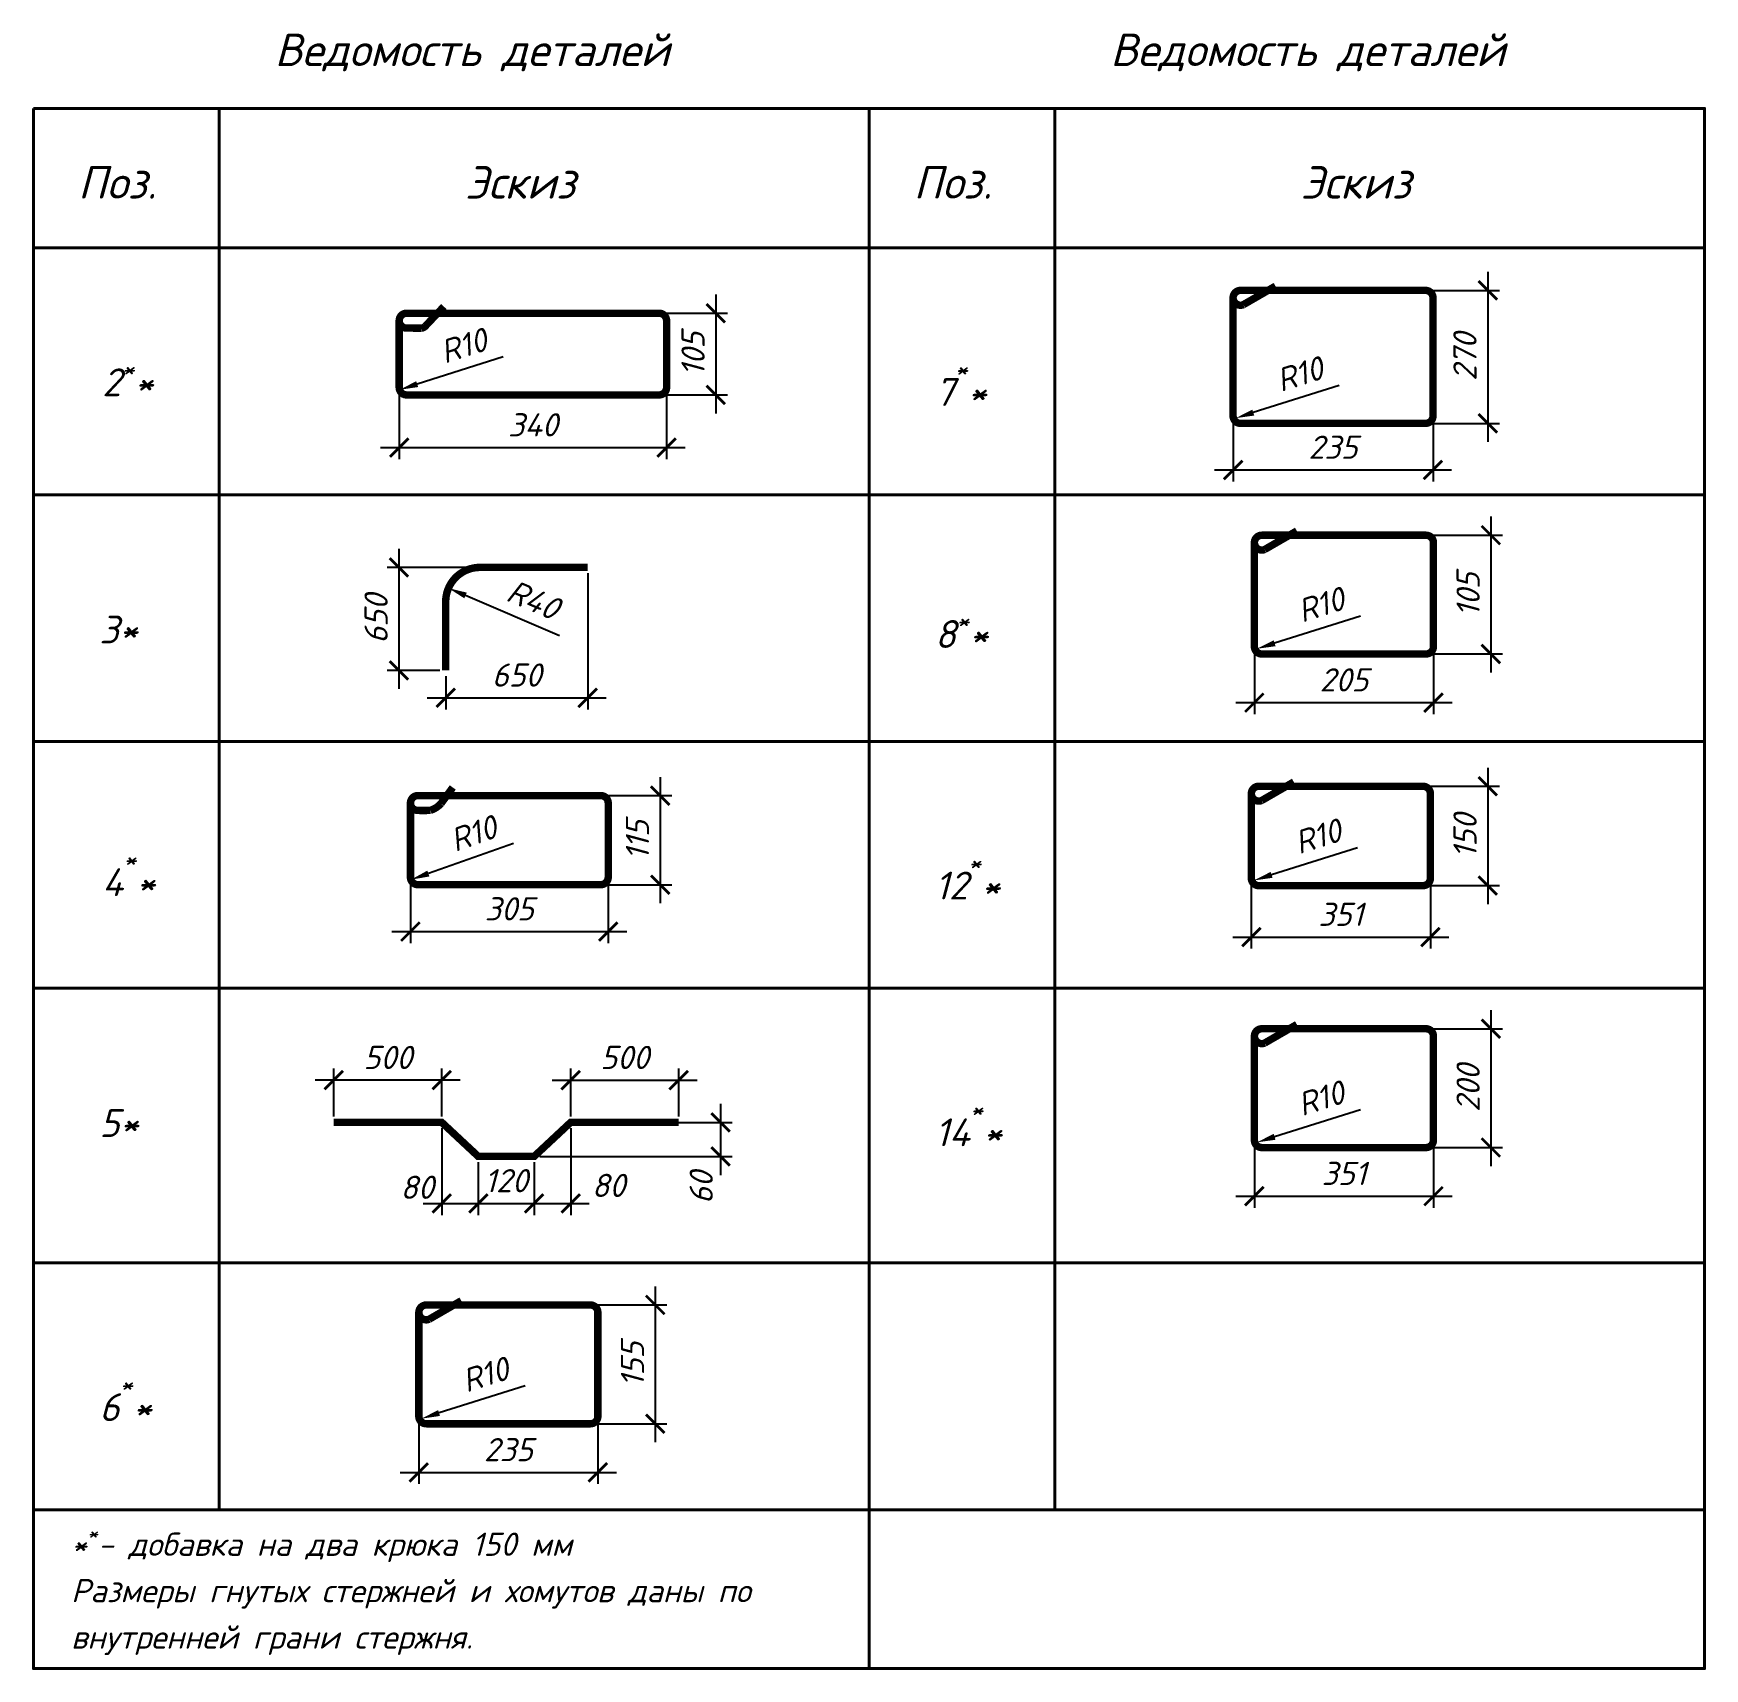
# Model space of a CAD drawing. Header units: millimetres. Extents: x -69292 to 68568, y 17750 to 120236.
# Drawn here: x -69292 to -51292, y 53268 to 70886 of the extents above; entities that cross this region are included whole.
import ezdxf

# ---------------------------------------------------------------- set-up
doc = ezdxf.new("R2010")
doc.units = ezdxf.units.MM
doc.header["$PDMODE"] = 3
doc.layers.get('0').update_dxf_attribs({"lineweight": 5})
doc.layers.get('Defpoints').update_dxf_attribs({"lineweight": 0})
for name, color, linetype, lineweight in [('#Dimensions', 7, 'Continuous', 9), ('#Арматура', 152, 'Continuous', 30), ('k_ Рамка', 251, 'Continuous', 40)]:
    doc.layers.add(name, color=color, linetype=linetype, lineweight=lineweight)
doc.styles.add('STEP PR', font='isocpeui.ttf')
doc.dimstyles.new('SPDS', dxfattribs={"dimscale": 10, "dimtxt": 2.5, "dimasz": 2, "dimexe": 1.25, "dimexo": 0.625, "dimtad": 1, "dimdec": 0, "dimrnd": 0.001, "dimtxsty": 'STEP PR', "dimblk": 'ARCHTICK', "dimcen": 2.5, "dimdle": 2, "dimclrd": 256, "dimclre": 256, "dimclrt": 7, "dimadec": 0, "dimazin": 2, "dimtfac": 0.75, "dimtdec": 0, "dimtmove": 1, "dimatfit": 3, "dimfxl": 1, "dimtolj": 1, "dimarcsym": 1})

msp = doc.modelspace()

# ---------------------------------------------------------------- texts
at = {"layer": 'k_ Рамка', "style": 'STEP PR'}
for s, p in [('Поз.', (-68812.2, 69106.4)), ('Эскиз', (-64644, 69106.4)), ('Поз.', (-59812.2, 69106.4)), ('Эскиз', (-55644, 69106.4))]:
    msp.add_text(s, height=350, dxfattribs=at).set_placement(p)
at = {"layer": 'k_ Рамка', "char_height": 350, "width": 8861.364, "attachment_point": 1, "style": 'STEP PR'}
for insert in [(-67584.3, 70884.2), (-58584.3, 70884.2)]:
    msp.add_mtext('    Ведомость деталей', dxfattribs=dict(at, insert=insert))
at = {"layer": 'k_ Рамка', "attachment_point": 4, "line_spacing_factor": 1.2, "style": 'STEP PR'}
for s, insert, char_height, width in [('\\A1;2{\\H0.7x;\\S*^ ;}*', (-68551.9, 67178.1), 300, 807.27), ('7{\\A1;\\H0.7x;\\S*^ ;}*', (-59582.1, 67124.9), 300, 807.27), ('3*', (-68582.1, 64463.5), 300, 807.27), ('\\A1;8{\\H0.7x;\\S*^ ;}*', (-59582.1, 64465.9), 300, 807.27), ('4{\\A1;\\H0.7x;\\S*^ ;}*', (-68551.9, 61843.1), 300, 807.27), ('12{\\A1;\\H0.7x;\\S*^ ;}*', (-59582.1, 61806.9), 300, 807.27), ('5*', (-68582.1, 59145.5), 300, 807.27), ('14{\\A1;\\H0.7x;\\S*^ ;}*', (-59582.1, 59147.8), 300, 807.27), ('6{\\A1;\\H0.7x;\\S*^ ;}*', (-68582.1, 56186.4), 300, 807.27), ('\\A1;*{\\H0.7x;\\S*^ ;}- добавка на два крюка 150 мм\\PРазмеры гнутых стержней и хомутов даны по внутренней грани стержня. ', (-68886.5, 54116.1), 250, 7797.309)]:
    msp.add_mtext(s, dxfattribs=dict(at, insert=insert, char_height=char_height, width=width))

# ---------------------------------------------------------------- blocks, each defined once
blk = doc.blocks.new('_ArchTick')
at = {"color": 0, "linetype": 'ByBlock', "const_width": 0.15}
blk.add_lwpolyline([(-0.5, -0.5), (0.5, 0.5)], dxfattribs=at)
blk = doc.blocks.new('*D366')
at = {"layer": '#Dimensions', "lineweight": -2, "transparency": 16777216}
for p, q in [((-56370, 66884), (-56370, 66058)), ((-54217, 66884), (-54217, 66058)), ((-56570, 66183), (-54017, 66183))]:
    blk.add_line(p, q, dxfattribs=at)
at = {"layer": 'Defpoints', "color": 0, "transparency": 16777216}
for p in [(-56370, 66946), (-54217, 66946), (-54217, 66183)]:
    blk.add_point(p, dxfattribs=at)
at = {"layer": '#Dimensions', "lineweight": -2, "transparency": 16777216, "xscale": 200, "yscale": 200, "zscale": 200, "rotation": 180}
blk.add_blockref('_ArchTick', (-56370, 66183), dxfattribs=at)
at = {"layer": '#Dimensions', "lineweight": -2, "transparency": 16777216, "xscale": 200, "yscale": 200, "zscale": 200}
blk.add_blockref('_ArchTick', (-54217, 66183), dxfattribs=at)
at = {"layer": '#Dimensions', "transparency": 16777216, "insert": (-55294, 66428), "char_height": 250, "attachment_point": 5, "style": 'STEP PR'}
blk.add_mtext('\\A1;235', dxfattribs=at)
blk = doc.blocks.new('*D367')
at = {"layer": '#Dimensions', "lineweight": -2, "transparency": 16777216}
for p, q in [((-53627, 68318), (-53627, 66485)), ((-54486, 68118), (-53502, 68118)), ((-54486, 66685), (-53502, 66685))]:
    blk.add_line(p, q, dxfattribs=at)
at = {"layer": 'Defpoints', "color": 0, "transparency": 16777216}
for p in [(-54548, 68118), (-54548, 66685), (-53627, 66685)]:
    blk.add_point(p, dxfattribs=at)
at = {"layer": '#Dimensions', "lineweight": -2, "transparency": 16777216, "xscale": 200, "yscale": 200, "zscale": 200}
for p, rotation in [((-53627, 68118), 90), ((-53627, 66685), 270)]:
    blk.add_blockref('_ArchTick', p, dxfattribs=dict(at, rotation=rotation))
at = {"layer": '#Dimensions', "transparency": 16777216, "insert": (-53873, 67401), "char_height": 250, "attachment_point": 5, "rotation": 90, "style": 'STEP PR'}
blk.add_mtext('\\A1;270', dxfattribs=at)
blk = doc.blocks.new('*D361')
at = {"layer": '#Dimensions', "lineweight": -2, "transparency": 16777216}
blk.add_line((-55226, 67093), (-56153, 66801), dxfattribs=at)
at = {"layer": '#Dimensions', "transparency": 16777216}
blk.add_solid([(-56163, 66833), (-56143, 66769), (-56343, 66741)], dxfattribs=at)
at = {"layer": 'Defpoints', "color": 0, "transparency": 16777216}
for p in [(-56343, 66741), (-56267, 66765)]:
    blk.add_point(p, dxfattribs=at)
at = {"layer": '#Dimensions', "transparency": 16777216, "insert": (-55655, 67215), "char_height": 250, "attachment_point": 5, "rotation": 17.5041, "style": 'STEP PR'}
blk.add_mtext('\\A1;R10', dxfattribs=at)
blk = doc.blocks.new('*D368')
at = {"layer": '#Dimensions', "lineweight": -2, "transparency": 16777216}
for p, q in [((-56141, 59059), (-56141, 58233)), ((-54212, 59059), (-54212, 58233)), ((-56341, 58358), (-54012, 58358))]:
    blk.add_line(p, q, dxfattribs=at)
at = {"layer": 'Defpoints', "color": 0, "transparency": 16777216}
for p in [(-56141, 59121), (-54212, 59121), (-54212, 58358)]:
    blk.add_point(p, dxfattribs=at)
at = {"layer": '#Dimensions', "lineweight": -2, "transparency": 16777216, "xscale": 200, "yscale": 200, "zscale": 200, "rotation": 180}
blk.add_blockref('_ArchTick', (-56141, 58358), dxfattribs=at)
at = {"layer": '#Dimensions', "lineweight": -2, "transparency": 16777216, "xscale": 200, "yscale": 200, "zscale": 200}
blk.add_blockref('_ArchTick', (-54212, 58358), dxfattribs=at)
at = {"layer": '#Dimensions', "transparency": 16777216, "insert": (-55176, 58603), "char_height": 250, "attachment_point": 5, "style": 'STEP PR'}
blk.add_mtext('\\A1;351', dxfattribs=at)
blk = doc.blocks.new('*D369')
at = {"layer": '#Dimensions', "lineweight": -2, "transparency": 16777216}
for p, q in [((-53594, 60362), (-53594, 58682)), ((-54453, 60162), (-53469, 60162)), ((-54453, 58882), (-53469, 58882))]:
    blk.add_line(p, q, dxfattribs=at)
at = {"layer": 'Defpoints', "color": 0, "transparency": 16777216}
for p in [(-54515, 60162), (-54515, 58882), (-53594, 58882)]:
    blk.add_point(p, dxfattribs=at)
at = {"layer": '#Dimensions', "lineweight": -2, "transparency": 16777216, "xscale": 200, "yscale": 200, "zscale": 200}
for p, rotation in [((-53594, 60162), 90), ((-53594, 58882), 270)]:
    blk.add_blockref('_ArchTick', p, dxfattribs=dict(at, rotation=rotation))
at = {"layer": '#Dimensions', "transparency": 16777216, "insert": (-53839, 59522), "char_height": 250, "attachment_point": 5, "rotation": 90, "style": 'STEP PR'}
blk.add_mtext('\\A1;200', dxfattribs=at)
blk = doc.blocks.new('*D362')
at = {"layer": '#Dimensions', "lineweight": -2, "transparency": 16777216}
blk.add_line((-54997, 59290), (-55923, 58998), dxfattribs=at)
at = {"layer": '#Dimensions', "transparency": 16777216}
blk.add_solid([(-55933, 59030), (-55913, 58966), (-56113, 58938)], dxfattribs=at)
at = {"layer": 'Defpoints', "color": 0, "transparency": 16777216}
for p in [(-56113, 58938), (-56037, 58962)]:
    blk.add_point(p, dxfattribs=at)
at = {"layer": '#Dimensions', "transparency": 16777216, "insert": (-55426, 59412), "char_height": 250, "attachment_point": 5, "rotation": 17.5041, "style": 'STEP PR'}
blk.add_mtext('\\A1;R10', dxfattribs=at)
blk = doc.blocks.new('*D370')
at = {"layer": '#Dimensions', "lineweight": -2, "transparency": 16777216}
for p, q in [((-56174, 61851), (-56174, 61025)), ((-54245, 61851), (-54245, 61025)), ((-56374, 61150), (-54045, 61150))]:
    blk.add_line(p, q, dxfattribs=at)
at = {"layer": 'Defpoints', "color": 0, "transparency": 16777216}
for p in [(-56174, 61914), (-54245, 61914), (-54245, 61150)]:
    blk.add_point(p, dxfattribs=at)
at = {"layer": '#Dimensions', "lineweight": -2, "transparency": 16777216, "xscale": 200, "yscale": 200, "zscale": 200, "rotation": 180}
blk.add_blockref('_ArchTick', (-56174, 61150), dxfattribs=at)
at = {"layer": '#Dimensions', "lineweight": -2, "transparency": 16777216, "xscale": 200, "yscale": 200, "zscale": 200}
blk.add_blockref('_ArchTick', (-54245, 61150), dxfattribs=at)
at = {"layer": '#Dimensions', "transparency": 16777216, "insert": (-55210, 61395), "char_height": 250, "attachment_point": 5, "style": 'STEP PR'}
blk.add_mtext('\\A1;351', dxfattribs=at)
blk = doc.blocks.new('*D371')
at = {"layer": '#Dimensions', "lineweight": -2, "transparency": 16777216}
for p, q in [((-53627, 62975), (-53627, 61504)), ((-54486, 62775), (-53502, 62775)), ((-54486, 61704), (-53502, 61704))]:
    blk.add_line(p, q, dxfattribs=at)
at = {"layer": 'Defpoints', "color": 0, "transparency": 16777216}
for p in [(-54548, 62775), (-54548, 61704), (-53627, 61704)]:
    blk.add_point(p, dxfattribs=at)
at = {"layer": '#Dimensions', "lineweight": -2, "transparency": 16777216, "xscale": 200, "yscale": 200, "zscale": 200}
for p, rotation in [((-53627, 62775), 90), ((-53627, 61704), 270)]:
    blk.add_blockref('_ArchTick', p, dxfattribs=dict(at, rotation=rotation))
at = {"layer": '#Dimensions', "transparency": 16777216, "insert": (-53872, 62239), "char_height": 250, "attachment_point": 5, "rotation": 90, "style": 'STEP PR'}
blk.add_mtext('\\A1;150\\P', dxfattribs=at)
blk = doc.blocks.new('*D363')
at = {"layer": '#Dimensions', "lineweight": -2, "transparency": 16777216}
blk.add_line((-55030, 62112), (-55956, 61820), dxfattribs=at)
at = {"layer": '#Dimensions', "transparency": 16777216}
blk.add_solid([(-55966, 61852), (-55946, 61788), (-56146, 61760)], dxfattribs=at)
at = {"layer": 'Defpoints', "color": 0, "transparency": 16777216}
for p in [(-56146, 61760), (-56070, 61784)]:
    blk.add_point(p, dxfattribs=at)
at = {"layer": '#Dimensions', "transparency": 16777216, "insert": (-55459, 62234), "char_height": 250, "attachment_point": 5, "rotation": 17.5041, "style": 'STEP PR'}
blk.add_mtext('\\A1;R10', dxfattribs=at)
blk = doc.blocks.new('*D364')
at = {"layer": '#Dimensions', "lineweight": -2, "transparency": 16777216}
for p, q in [((-56141, 64377), (-56141, 63551)), ((-54212, 64377), (-54212, 63551)), ((-56341, 63676), (-54012, 63676))]:
    blk.add_line(p, q, dxfattribs=at)
at = {"layer": 'Defpoints', "color": 0, "transparency": 16777216}
for p in [(-56141, 64439), (-54212, 64439), (-54212, 63676)]:
    blk.add_point(p, dxfattribs=at)
at = {"layer": '#Dimensions', "lineweight": -2, "transparency": 16777216, "xscale": 200, "yscale": 200, "zscale": 200, "rotation": 180}
blk.add_blockref('_ArchTick', (-56141, 63676), dxfattribs=at)
at = {"layer": '#Dimensions', "lineweight": -2, "transparency": 16777216, "xscale": 200, "yscale": 200, "zscale": 200}
blk.add_blockref('_ArchTick', (-54212, 63676), dxfattribs=at)
at = {"layer": '#Dimensions', "transparency": 16777216, "insert": (-55176, 63921), "char_height": 250, "attachment_point": 5, "style": 'STEP PR'}
blk.add_mtext('\\A1;205', dxfattribs=at)
blk = doc.blocks.new('*D365')
at = {"layer": '#Dimensions', "lineweight": -2, "transparency": 16777216}
for p, q in [((-53594, 65680), (-53594, 64000)), ((-54453, 65480), (-53469, 65480)), ((-54453, 64200), (-53469, 64200))]:
    blk.add_line(p, q, dxfattribs=at)
at = {"layer": 'Defpoints', "color": 0, "transparency": 16777216}
for p in [(-54515, 65480), (-54515, 64200), (-53594, 64200)]:
    blk.add_point(p, dxfattribs=at)
at = {"layer": '#Dimensions', "lineweight": -2, "transparency": 16777216, "xscale": 200, "yscale": 200, "zscale": 200}
for p, rotation in [((-53594, 65480), 90), ((-53594, 64200), 270)]:
    blk.add_blockref('_ArchTick', p, dxfattribs=dict(at, rotation=rotation))
at = {"layer": '#Dimensions', "transparency": 16777216, "insert": (-53839, 64840), "char_height": 250, "attachment_point": 5, "rotation": 90, "style": 'STEP PR'}
blk.add_mtext('\\A1;105', dxfattribs=at)
blk = doc.blocks.new('*D360')
at = {"layer": '#Dimensions', "lineweight": -2, "transparency": 16777216}
blk.add_line((-54997, 64608), (-55923, 64316), dxfattribs=at)
at = {"layer": '#Dimensions', "transparency": 16777216}
blk.add_solid([(-55933, 64348), (-55913, 64284), (-56113, 64256)], dxfattribs=at)
at = {"layer": 'Defpoints', "color": 0, "transparency": 16777216}
for p in [(-56037, 64280), (-56113, 64256)]:
    blk.add_point(p, dxfattribs=at)
at = {"layer": '#Dimensions', "transparency": 16777216, "insert": (-55426, 64730), "char_height": 250, "attachment_point": 5, "rotation": 17.5041, "style": 'STEP PR'}
blk.add_mtext('\\A1;R10', dxfattribs=at)
blk = doc.blocks.new('*D375')
at = {"layer": '#Dimensions', "lineweight": -2, "transparency": 16777216}
for p, q in [((-63322, 65070), (-63322, 63603)), ((-64851, 63960), (-64851, 63603)), ((-65051, 63728), (-63122, 63728))]:
    blk.add_line(p, q, dxfattribs=at)
at = {"layer": 'Defpoints', "color": 0, "transparency": 16777216}
for p in [(-63322, 65133), (-64851, 64023), (-63322, 63728)]:
    blk.add_point(p, dxfattribs=at)
at = {"layer": '#Dimensions', "lineweight": -2, "transparency": 16777216, "xscale": 200, "yscale": 200, "zscale": 200, "rotation": 180}
blk.add_blockref('_ArchTick', (-64851, 63728), dxfattribs=at)
at = {"layer": '#Dimensions', "lineweight": -2, "transparency": 16777216, "xscale": 200, "yscale": 200, "zscale": 200}
blk.add_blockref('_ArchTick', (-63322, 63728), dxfattribs=at)
at = {"layer": '#Dimensions', "transparency": 16777216, "insert": (-64087, 63973), "char_height": 250, "attachment_point": 5, "style": 'STEP PR'}
blk.add_mtext('\\A1;650', dxfattribs=at)
blk = doc.blocks.new('*D372')
at = {"layer": '#Dimensions', "lineweight": -2, "transparency": 16777216}
for p, q in [((-65356, 65333), (-65356, 63823)), ((-64592, 65133), (-65481, 65133)), ((-64914, 64023), (-65481, 64023))]:
    blk.add_line(p, q, dxfattribs=at)
at = {"layer": 'Defpoints', "color": 0, "transparency": 16777216}
for p in [(-64530, 65133), (-65356, 64023), (-64851, 64023)]:
    blk.add_point(p, dxfattribs=at)
at = {"layer": '#Dimensions', "lineweight": -2, "transparency": 16777216, "xscale": 200, "yscale": 200, "zscale": 200}
for p, rotation in [((-65356, 65133), 90), ((-65356, 64023), 270)]:
    blk.add_blockref('_ArchTick', p, dxfattribs=dict(at, rotation=rotation))
at = {"layer": '#Dimensions', "transparency": 16777216, "insert": (-65601, 64578), "char_height": 250, "attachment_point": 5, "rotation": 90, "style": 'STEP PR'}
blk.add_mtext('\\A1;650', dxfattribs=at)
blk = doc.blocks.new('*D373')
at = {"layer": '#Dimensions', "lineweight": -2, "transparency": 16777216}
blk.add_line((-63626, 64397), (-64638, 64831), dxfattribs=at)
at = {"layer": '#Dimensions', "transparency": 16777216}
blk.add_solid([(-64624, 64861), (-64651, 64800), (-64821, 64909)], dxfattribs=at)
at = {"layer": 'Defpoints', "color": 0, "transparency": 16777216}
for p in [(-64821, 64909), (-64482, 64764)]:
    blk.add_point(p, dxfattribs=at)
at = {"layer": '#Dimensions', "transparency": 16777216, "insert": (-63908, 64785), "char_height": 250, "attachment_point": 5, "rotation": 336.8218, "style": 'STEP PR'}
blk.add_mtext('\\A1;R40', dxfattribs=at)
blk = doc.blocks.new('*D376')
at = {"layer": '#Dimensions', "lineweight": -2, "transparency": 16777216}
for p, q in [((-61942, 68072), (-61942, 66792)), ((-62615, 67872), (-61817, 67872)), ((-62615, 66992), (-61817, 66992))]:
    blk.add_line(p, q, dxfattribs=at)
at = {"layer": 'Defpoints', "color": 0, "transparency": 16777216}
for p in [(-62677, 67872), (-62677, 66992), (-61942, 66992)]:
    blk.add_point(p, dxfattribs=at)
at = {"layer": '#Dimensions', "lineweight": -2, "transparency": 16777216, "xscale": 200, "yscale": 200, "zscale": 200}
for p, rotation in [((-61942, 67872), 90), ((-61942, 66992), 270)]:
    blk.add_blockref('_ArchTick', p, dxfattribs=dict(at, rotation=rotation))
at = {"layer": '#Dimensions', "transparency": 16777216, "insert": (-62187, 67432), "char_height": 250, "attachment_point": 5, "rotation": 90, "style": 'STEP PR'}
blk.add_mtext('\\A1;105', dxfattribs=at)
blk = doc.blocks.new('*D377')
at = {"layer": '#Dimensions', "lineweight": -2, "transparency": 16777216}
for p, q in [((-65352, 67206), (-65352, 66299)), ((-62472, 67206), (-62472, 66299)), ((-65552, 66424), (-62272, 66424))]:
    blk.add_line(p, q, dxfattribs=at)
at = {"layer": 'Defpoints', "color": 0, "transparency": 16777216}
for p in [(-65352, 67269), (-62472, 67269), (-62472, 66424)]:
    blk.add_point(p, dxfattribs=at)
at = {"layer": '#Dimensions', "lineweight": -2, "transparency": 16777216, "xscale": 200, "yscale": 200, "zscale": 200, "rotation": 180}
blk.add_blockref('_ArchTick', (-65352, 66424), dxfattribs=at)
at = {"layer": '#Dimensions', "lineweight": -2, "transparency": 16777216, "xscale": 200, "yscale": 200, "zscale": 200}
blk.add_blockref('_ArchTick', (-62472, 66424), dxfattribs=at)
at = {"layer": '#Dimensions', "transparency": 16777216, "insert": (-63912, 66669), "char_height": 250, "attachment_point": 5, "style": 'STEP PR'}
blk.add_mtext('\\A1;340', dxfattribs=at)
blk = doc.blocks.new('*D378')
at = {"layer": '#Dimensions', "lineweight": -2, "transparency": 16777216}
for p, q in [((-63101, 61782), (-63101, 61084)), ((-65231, 61732), (-65231, 61084)), ((-65431, 61209), (-62901, 61209))]:
    blk.add_line(p, q, dxfattribs=at)
at = {"layer": 'Defpoints', "color": 0, "transparency": 16777216}
for p in [(-65231, 61794), (-63101, 61845), (-63101, 61209)]:
    blk.add_point(p, dxfattribs=at)
at = {"layer": '#Dimensions', "lineweight": -2, "transparency": 16777216, "xscale": 200, "yscale": 200, "zscale": 200, "rotation": 180}
blk.add_blockref('_ArchTick', (-65231, 61209), dxfattribs=at)
at = {"layer": '#Dimensions', "lineweight": -2, "transparency": 16777216, "xscale": 200, "yscale": 200, "zscale": 200}
blk.add_blockref('_ArchTick', (-63101, 61209), dxfattribs=at)
at = {"layer": '#Dimensions', "transparency": 16777216, "insert": (-64166, 61454), "char_height": 250, "attachment_point": 5, "style": 'STEP PR'}
blk.add_mtext('\\A1;305', dxfattribs=at)
blk = doc.blocks.new('*D379')
at = {"layer": '#Dimensions', "lineweight": -2, "transparency": 16777216}
for p, q in [((-62541, 62874), (-62541, 61514)), ((-63253, 62674), (-62416, 62674)), ((-63316, 61714), (-62416, 61714))]:
    blk.add_line(p, q, dxfattribs=at)
at = {"layer": 'Defpoints', "color": 0, "transparency": 16777216}
for p in [(-63316, 62674), (-63378, 61714), (-62541, 61714)]:
    blk.add_point(p, dxfattribs=at)
at = {"layer": '#Dimensions', "lineweight": -2, "transparency": 16777216, "xscale": 200, "yscale": 200, "zscale": 200}
for p, rotation in [((-62541, 62674), 90), ((-62541, 61714), 270)]:
    blk.add_blockref('_ArchTick', p, dxfattribs=dict(at, rotation=rotation))
at = {"layer": '#Dimensions', "transparency": 16777216, "insert": (-62786, 62194), "char_height": 250, "attachment_point": 5, "rotation": 90, "style": 'STEP PR'}
blk.add_mtext('\\A1;115', dxfattribs=at)
blk = doc.blocks.new('*D380')
at = {"layer": '#Dimensions', "lineweight": -2, "transparency": 16777216}
blk.add_line((-64232, 67400), (-65158, 67108), dxfattribs=at)
at = {"layer": '#Dimensions', "transparency": 16777216}
blk.add_solid([(-65168, 67139), (-65148, 67076), (-65349, 67047)], dxfattribs=at)
at = {"layer": 'Defpoints', "color": 0, "transparency": 16777216}
for p in [(-65349, 67047), (-65272, 67072)]:
    blk.add_point(p, dxfattribs=at)
at = {"layer": '#Dimensions', "transparency": 16777216, "insert": (-64661, 67521), "char_height": 250, "attachment_point": 5, "rotation": 17.5041, "style": 'STEP PR'}
blk.add_mtext('\\A1;R10', dxfattribs=at)
blk = doc.blocks.new('*D381')
at = {"layer": '#Dimensions', "lineweight": -2, "transparency": 16777216}
blk.add_line((-64122, 62158), (-65038, 61834), dxfattribs=at)
at = {"layer": '#Dimensions', "transparency": 16777216}
blk.add_solid([(-65049, 61866), (-65027, 61803), (-65226, 61768)], dxfattribs=at)
at = {"layer": 'Defpoints', "color": 0, "transparency": 16777216}
for p in [(-65226, 61768), (-65151, 61794)]:
    blk.add_point(p, dxfattribs=at)
at = {"layer": '#Dimensions', "transparency": 16777216, "insert": (-64555, 62265), "char_height": 250, "attachment_point": 5, "rotation": 19.4607, "style": 'STEP PR'}
blk.add_mtext('\\A1;R10', dxfattribs=at)
blk = doc.blocks.new('*D382')
at = {"layer": '#Dimensions', "lineweight": -2, "transparency": 16777216}
for p, q in [((-65141, 56082), (-65141, 55257)), ((-63212, 56082), (-63212, 55257)), ((-65341, 55382), (-63012, 55382))]:
    blk.add_line(p, q, dxfattribs=at)
at = {"layer": 'Defpoints', "color": 0, "transparency": 16777216}
for p in [(-65141, 56145), (-63212, 56145), (-63212, 55382)]:
    blk.add_point(p, dxfattribs=at)
at = {"layer": '#Dimensions', "lineweight": -2, "transparency": 16777216, "xscale": 200, "yscale": 200, "zscale": 200, "rotation": 180}
blk.add_blockref('_ArchTick', (-65141, 55382), dxfattribs=at)
at = {"layer": '#Dimensions', "lineweight": -2, "transparency": 16777216, "xscale": 200, "yscale": 200, "zscale": 200}
blk.add_blockref('_ArchTick', (-63212, 55382), dxfattribs=at)
at = {"layer": '#Dimensions', "transparency": 16777216, "insert": (-64176, 55627), "char_height": 250, "attachment_point": 5, "style": 'STEP PR'}
blk.add_mtext('\\A1;235', dxfattribs=at)
blk = doc.blocks.new('*D383')
at = {"layer": '#Dimensions', "lineweight": -2, "transparency": 16777216}
for p, q in [((-62594, 57386), (-62594, 55706)), ((-63453, 57186), (-62469, 57186)), ((-63453, 55906), (-62469, 55906))]:
    blk.add_line(p, q, dxfattribs=at)
at = {"layer": 'Defpoints', "color": 0, "transparency": 16777216}
for p in [(-63515, 57186), (-63515, 55906), (-62594, 55906)]:
    blk.add_point(p, dxfattribs=at)
at = {"layer": '#Dimensions', "lineweight": -2, "transparency": 16777216, "xscale": 200, "yscale": 200, "zscale": 200}
for p, rotation in [((-62594, 57186), 90), ((-62594, 55906), 270)]:
    blk.add_blockref('_ArchTick', p, dxfattribs=dict(at, rotation=rotation))
at = {"layer": '#Dimensions', "transparency": 16777216, "insert": (-62839, 56546), "char_height": 250, "attachment_point": 5, "rotation": 90, "style": 'STEP PR'}
blk.add_mtext('\\A1;155\\P', dxfattribs=at)
blk = doc.blocks.new('*D374')
at = {"layer": '#Dimensions', "lineweight": -2, "transparency": 16777216}
blk.add_line((-63997, 56314), (-64923, 56022), dxfattribs=at)
at = {"layer": '#Dimensions', "transparency": 16777216}
blk.add_solid([(-64933, 56053), (-64913, 55990), (-65113, 55961)], dxfattribs=at)
at = {"layer": 'Defpoints', "color": 0, "transparency": 16777216}
for p in [(-65037, 55986), (-65113, 55961)]:
    blk.add_point(p, dxfattribs=at)
at = {"layer": '#Dimensions', "transparency": 16777216, "insert": (-64426, 56435), "char_height": 250, "attachment_point": 5, "rotation": 17.5041, "style": 'STEP PR'}
blk.add_mtext('\\A1;R10', dxfattribs=at)
blk = doc.blocks.new('*D394')
at = {"layer": '#Dimensions', "lineweight": -2, "transparency": 16777216}
for p, q in [((-63705, 59608), (-62142, 59608)), ((-63505, 59216), (-63505, 59733)), ((-62342, 59216), (-62342, 59733))]:
    blk.add_line(p, q, dxfattribs=at)
at = {"layer": 'Defpoints', "color": 0, "transparency": 16777216}
for p in [(-62342, 59608), (-63505, 59153), (-62342, 59153)]:
    blk.add_point(p, dxfattribs=at)
at = {"layer": '#Dimensions', "lineweight": -2, "transparency": 16777216, "xscale": 200, "yscale": 200, "zscale": 200, "rotation": 180}
blk.add_blockref('_ArchTick', (-63505, 59608), dxfattribs=at)
at = {"layer": '#Dimensions', "lineweight": -2, "transparency": 16777216, "xscale": 200, "yscale": 200, "zscale": 200}
blk.add_blockref('_ArchTick', (-62342, 59608), dxfattribs=at)
at = {"layer": '#Dimensions', "transparency": 16777216, "insert": (-62924, 59853), "char_height": 250, "attachment_point": 5, "style": 'STEP PR'}
blk.add_mtext('\\A1;500', dxfattribs=at)
blk = doc.blocks.new('*D395')
at = {"layer": '#Dimensions', "lineweight": -2, "transparency": 16777216}
for p, q in [((-64694, 59608), (-66257, 59608)), ((-66057, 59216), (-66057, 59733)), ((-64894, 59216), (-64894, 59733))]:
    blk.add_line(p, q, dxfattribs=at)
at = {"layer": 'Defpoints', "color": 0, "transparency": 16777216}
for p in [(-66057, 59608), (-66057, 59153), (-64894, 59153)]:
    blk.add_point(p, dxfattribs=at)
at = {"layer": '#Dimensions', "lineweight": -2, "transparency": 16777216, "xscale": 200, "yscale": 200, "zscale": 200, "rotation": 180}
blk.add_blockref('_ArchTick', (-66057, 59608), dxfattribs=at)
at = {"layer": '#Dimensions', "lineweight": -2, "transparency": 16777216, "xscale": 200, "yscale": 200, "zscale": 200}
blk.add_blockref('_ArchTick', (-64894, 59608), dxfattribs=at)
at = {"layer": '#Dimensions', "transparency": 16777216, "insert": (-65475, 59853), "char_height": 250, "attachment_point": 5, "style": 'STEP PR'}
blk.add_mtext('\\A1;500', dxfattribs=at)
blk = doc.blocks.new('*D396')
at = {"layer": '#Dimensions', "lineweight": -2, "transparency": 16777216}
for p, q in [((-61891, 59353), (-61891, 58586)), ((-63443, 59153), (-61766, 59153)), ((-63836, 58786), (-61766, 58786))]:
    blk.add_line(p, q, dxfattribs=at)
at = {"layer": 'Defpoints', "color": 0, "transparency": 16777216}
for p in [(-63505, 59153), (-63899, 58786), (-61891, 58786)]:
    blk.add_point(p, dxfattribs=at)
at = {"layer": '#Dimensions', "lineweight": -2, "transparency": 16777216, "xscale": 200, "yscale": 200, "zscale": 200}
for p, rotation in [((-61891, 59153), 90), ((-61891, 58786), 270)]:
    blk.add_blockref('_ArchTick', p, dxfattribs=dict(at, rotation=rotation))
at = {"layer": '#Dimensions', "transparency": 16777216, "insert": (-62099, 58450), "char_height": 250, "attachment_point": 5, "rotation": 90, "style": 'STEP PR'}
blk.add_mtext('\\A1;60', dxfattribs=at)
blk = doc.blocks.new('*D391')
at = {"layer": '#Dimensions', "lineweight": -2, "transparency": 16777216}
for p, q in [((-64894, 59091), (-64894, 58155)), ((-64500, 58724), (-64500, 58155)), ((-65094, 58280), (-64300, 58280))]:
    blk.add_line(p, q, dxfattribs=at)
at = {"layer": 'Defpoints', "color": 0, "transparency": 16777216}
for p in [(-64894, 59153), (-64500, 58786), (-64500, 58280)]:
    blk.add_point(p, dxfattribs=at)
at = {"layer": '#Dimensions', "lineweight": -2, "transparency": 16777216, "xscale": 200, "yscale": 200, "zscale": 200, "rotation": 180}
blk.add_blockref('_ArchTick', (-64894, 58280), dxfattribs=at)
at = {"layer": '#Dimensions', "lineweight": -2, "transparency": 16777216, "xscale": 200, "yscale": 200, "zscale": 200}
blk.add_blockref('_ArchTick', (-64500, 58280), dxfattribs=at)
at = {"layer": '#Dimensions', "transparency": 16777216, "insert": (-65160, 58454), "char_height": 250, "attachment_point": 5, "style": 'STEP PR'}
blk.add_mtext('\\A1;80', dxfattribs=at)
blk = doc.blocks.new('*D392')
at = {"layer": '#Dimensions', "lineweight": -2, "transparency": 16777216}
for p, q in [((-64500, 58724), (-64500, 58155)), ((-63899, 58724), (-63899, 58155)), ((-64700, 58280), (-63699, 58280))]:
    blk.add_line(p, q, dxfattribs=at)
at = {"layer": 'Defpoints', "color": 0, "transparency": 16777216}
for p in [(-64500, 58786), (-63899, 58786), (-63899, 58280)]:
    blk.add_point(p, dxfattribs=at)
at = {"layer": '#Dimensions', "lineweight": -2, "transparency": 16777216, "xscale": 200, "yscale": 200, "zscale": 200, "rotation": 180}
blk.add_blockref('_ArchTick', (-64500, 58280), dxfattribs=at)
at = {"layer": '#Dimensions', "lineweight": -2, "transparency": 16777216, "xscale": 200, "yscale": 200, "zscale": 200}
blk.add_blockref('_ArchTick', (-63899, 58280), dxfattribs=at)
at = {"layer": '#Dimensions', "transparency": 16777216, "insert": (-64200, 58525), "char_height": 250, "attachment_point": 5, "style": 'STEP PR'}
blk.add_mtext('\\A1;120', dxfattribs=at)
blk = doc.blocks.new('*D393')
at = {"layer": '#Dimensions', "lineweight": -2, "transparency": 16777216}
for p, q in [((-63505, 59091), (-63505, 58155)), ((-63899, 58724), (-63899, 58155)), ((-64099, 58280), (-63305, 58280))]:
    blk.add_line(p, q, dxfattribs=at)
at = {"layer": 'Defpoints', "color": 0, "transparency": 16777216}
for p in [(-63505, 59153), (-63899, 58786), (-63505, 58280)]:
    blk.add_point(p, dxfattribs=at)
at = {"layer": '#Dimensions', "lineweight": -2, "transparency": 16777216, "xscale": 200, "yscale": 200, "zscale": 200, "rotation": 180}
blk.add_blockref('_ArchTick', (-63899, 58280), dxfattribs=at)
at = {"layer": '#Dimensions', "lineweight": -2, "transparency": 16777216, "xscale": 200, "yscale": 200, "zscale": 200}
blk.add_blockref('_ArchTick', (-63505, 58280), dxfattribs=at)
at = {"layer": '#Dimensions', "transparency": 16777216, "insert": (-63098, 58474), "char_height": 250, "attachment_point": 5, "style": 'STEP PR'}
blk.add_mtext('\\A1;80', dxfattribs=at)

# ---------------------------------------------------------------- dimensions: what is measured, and where the dimension line sits
at = {"layer": '#Dimensions'}
for base, p1, p2, text, picture, middle in [((-53626.7, 66684.9), (-54548.3, 68117.6), (-54548.3, 66684.9), '270', '*D367', (-53873.4, 67401.3)), ((-61942.5, 66991.5), (-62677.2, 67871.5), (-62677.2, 66991.5), '105', '*D376', (-62187.5, 67431.5)), ((-53593.7, 64199.8), (-54515.2, 65479.8), (-54515.2, 64199.8), '105', '*D365', (-53838.7, 64839.8)), ((-65356, 64022.8), (-64529.9, 65132.9), (-64851.2, 64022.8), '650', '*D372', (-65601, 64577.9)), ((-62541.4, 61714.3), (-63315.7, 62674.3), (-63378.2, 61714.3), '115', '*D379', (-62786.4, 62194.3)), ((-53626.7, 61704), (-54548.3, 62774.9), (-54548.3, 61704), '150\\P', '*D371', (-53871.7, 62239.4)), ((-53593.7, 58881.8), (-54515.2, 60161.8), (-54515.2, 58881.8), '200', '*D369', (-53838.7, 59521.8)), ((-62593.7, 55905.5), (-63515.2, 57185.5), (-63515.2, 55905.5), '155\\P', '*D383', (-62838.7, 56545.5))]:
    dim = msp.add_linear_dim(base=base, p1=p1, p2=p2, angle=90, text=text, dimstyle='SPDS', override={"dimscale": 100, "dimgap": 1.2, "dimrnd": 5, "dimblk1": 'ArchTick', "dimblk2": 'ArchTick', "dimsah": 1, "dimclrt": 256}, dxfattribs=at)
    dim.commit()
    dim.dimension.update_dxf_attribs({"geometry": picture, "text_midpoint": middle})
for center, mpoint, text, override, picture, middle in [((-65272.3, 67071.5), (-65348.6, 67047.5), 'R10', {"dimscale": 100, "dimgap": 1.2, "dimrnd": 5, "dimblk1": 'ArchTick', "dimsah": 1, "dimclrt": 256}, '*D380', (-64587.1, 67287.6)), ((-56267, 66764.9), (-56343.3, 66740.9), 'R10', {"dimscale": 100, "dimgap": 1.2, "dimrnd": 5, "dimblk1": 'ArchTick', "dimsah": 1, "dimclrt": 256}, '*D361', (-55581.8, 66981)), ((-64482.5, 64764.2), (-64821.4, 64909.3), 'R40', {"dimscale": 100, "dimgap": 1.2, "dimrnd": 5, "dimtxsty": 'STEP PR', "dimblk1": 'ArchTick', "dimsah": 1, "dimclrt": 256}, '*D373', (-64004.1, 64559.4)), ((-56037.2, 64279.8), (-56113.4, 64255.8), 'R10', {"dimscale": 100, "dimgap": 1.2, "dimrnd": 5, "dimblk1": 'ArchTick', "dimsah": 1, "dimclrt": 256}, '*D360', (-55351.9, 64495.9)), ((-65150.8, 61794.3), (-65226.2, 61767.7), 'R10', {"dimscale": 100, "dimgap": 1.2, "dimrnd": 5, "dimblk1": 'ArchTick', "dimsah": 1, "dimclrt": 256}, '*D381', (-64473.3, 62033.7)), ((-56070.2, 61784), (-56146.5, 61759.9), 'R10', {"dimscale": 100, "dimgap": 1.2, "dimrnd": 5, "dimblk1": 'ArchTick', "dimsah": 1, "dimclrt": 256}, '*D363', (-55385, 62000.1)), ((-56037.2, 58961.8), (-56113.4, 58937.7), 'R10', {"dimscale": 100, "dimgap": 1.2, "dimrnd": 5, "dimblk1": 'ArchTick', "dimsah": 1, "dimclrt": 256}, '*D362', (-55351.9, 59177.9)), ((-65037.2, 55985.5), (-65113.4, 55961.4), 'R10', {"dimscale": 100, "dimgap": 1.2, "dimrnd": 5, "dimblk1": 'ArchTick', "dimsah": 1, "dimclrt": 256}, '*D374', (-64351.9, 56201.6))]:
    dim = msp.add_radius_dim(center=center, mpoint=mpoint, text=text, dimstyle='SPDS', override=override, dxfattribs=at)
    dim.commit()
    dim.dimension.update_dxf_attribs({"geometry": picture, "text_midpoint": middle, "dimtype": 164})
for base, p1, p2, text, override, picture, middle in [((-62472.3, 66424.3), (-65352.3, 67269), (-62472.3, 67269), '340', {"dimscale": 100, "dimgap": 1.2, "dimrnd": 5, "dimblk1": 'ArchTick', "dimblk2": 'ArchTick', "dimsah": 1, "dimclrt": 256}, '*D377', (-63912.3, 66669.3)), ((-54217.1, 66182.8), (-56370.4, 66946.2), (-54217.1, 66946.2), '235', {"dimscale": 100, "dimgap": 1.2, "dimrnd": 5, "dimblk1": 'ArchTick', "dimblk2": 'ArchTick', "dimsah": 1, "dimclrt": 256}, '*D366', (-55293.8, 66427.8)), ((-63322.5, 63728.2), (-64851.2, 64022.8), (-63322.5, 65132.9), '650', {"dimscale": 100, "dimgap": 1.2, "dimrnd": 5, "dimtxsty": 'STEP PR', "dimblk1": 'ArchTick', "dimblk2": 'ArchTick', "dimsah": 1, "dimclrt": 256}, '*D375', (-64086.8, 63973.2)), ((-54212.4, 63675.9), (-56140.6, 64439.3), (-54212.4, 64439.3), '205', {"dimscale": 100, "dimgap": 1.2, "dimrnd": 5, "dimblk1": 'ArchTick', "dimblk2": 'ArchTick', "dimsah": 1, "dimclrt": 256}, '*D364', (-55176.5, 63920.9)), ((-63100.8, 61208.9), (-65230.8, 61794.3), (-63100.8, 61844.9), '305', {"dimscale": 100, "dimgap": 1.2, "dimrnd": 5, "dimblk1": 'ArchTick', "dimblk2": 'ArchTick', "dimsah": 1, "dimclrt": 256}, '*D378', (-64165.8, 61453.9)), ((-54245.4, 61150.3), (-56173.6, 61913.7), (-54245.4, 61913.7), '351', {"dimscale": 100, "dimgap": 1.2, "dimrnd": 5, "dimblk1": 'ArchTick', "dimblk2": 'ArchTick', "dimsah": 1, "dimclrt": 256}, '*D370', (-55209.5, 61395.3)), ((-66056.8, 59607.9), (-64893.8, 59153.2), (-66056.8, 59153.2), '500', {"dimscale": 100, "dimgap": 1.2, "dimrnd": 5, "dimblk1": 'ArchTick', "dimblk2": 'ArchTick', "dimsah": 1, "dimclrt": 256}, '*D395', (-65475.3, 59852.9)), ((-62342.3, 59607.9), (-63505.3, 59153.2), (-62342.3, 59153.2), '500', {"dimscale": 100, "dimgap": 1.2, "dimrnd": 5, "dimblk1": 'ArchTick', "dimblk2": 'ArchTick', "dimsah": 1, "dimclrt": 256}, '*D394', (-62923.8, 59852.9)), ((-54212.4, 58357.9), (-56140.6, 59121.3), (-54212.4, 59121.3), '351', {"dimscale": 100, "dimgap": 1.2, "dimrnd": 5, "dimblk1": 'ArchTick', "dimblk2": 'ArchTick', "dimsah": 1, "dimclrt": 256}, '*D368', (-55176.5, 58602.9)), ((-63212.4, 55381.6), (-65140.6, 56145), (-63212.4, 56145), '235', {"dimscale": 100, "dimgap": 1.2, "dimrnd": 5, "dimblk1": 'ArchTick', "dimblk2": 'ArchTick', "dimsah": 1, "dimclrt": 256}, '*D382', (-64176.5, 55626.6))]:
    dim = msp.add_linear_dim(base=base, p1=p1, p2=p2, text=text, dimstyle='SPDS', override=override, dxfattribs=at)
    dim.commit()
    dim.dimension.update_dxf_attribs({"geometry": picture, "text_midpoint": middle})
dim = msp.add_linear_dim(base=(-61890.7, 58786), p1=(-63505.3, 59153.2), p2=(-63898.7, 58786), angle=90, text='60', dimstyle='SPDS', override={"dimscale": 100, "dimgap": 1.2, "dimrnd": 5, "dimblk1": 'ArchTick', "dimblk2": 'ArchTick', "dimsah": 1, "dimclrt": 256}, dxfattribs=at)
dim.commit()
dim.dimension.update_dxf_attribs({"geometry": '*D396', "text_midpoint": (-61854, 58449.6), "dimtype": 160})
for base, p1, p2, text, picture, middle in [((-64500.5, 58280), (-64893.8, 59153.2), (-64500.5, 58786), '80', '*D391', (-65160.1, 58208.8)), ((-63505.3, 58280), (-63898.7, 58786), (-63505.3, 59153.2), '80', '*D393', (-63097.6, 58229.5)), ((-63898.7, 58280), (-64500.5, 58786), (-63898.7, 58786), '120', '*D392', (-64199.6, 58280))]:
    dim = msp.add_linear_dim(base=base, p1=p1, p2=p2, text=text, dimstyle='SPDS', override={"dimscale": 100, "dimgap": 1.2, "dimrnd": 5, "dimblk1": 'ArchTick', "dimblk2": 'ArchTick', "dimsah": 1, "dimclrt": 256}, dxfattribs=at)
    dim.commit()
    dim.dimension.update_dxf_attribs({"geometry": picture, "text_midpoint": middle, "dimtype": 160})

# ---------------------------------------------------------------- linework, layer by layer
at = {"layer": '#Арматура', "const_width": 80}
for points in [[(-56370.4, 68037.6), (-56370.4, 66764.9, 0.4142136), (-56290.4, 66684.9), (-54297.1, 66684.9, 0.4142136), (-54217.1, 66764.9), (-54217.1, 68037.6, 0.4142136), (-54297.1, 68117.6), (-56290.4, 68117.6, 0.4142136), (-56370.4, 68037.6, 0.4142136), (-56290.4, 67957.6, 0.0984914), (-56259.8, 67963.7), (-55913.4, 68163.7)], [(-65352.3, 67791.5), (-65352.3, 67071.5, 0.4142136), (-65272.3, 66991.5), (-62552.3, 66991.5, 0.4142136), (-62472.3, 67071.5), (-62472.3, 67791.5, 0.4142136), (-62552.3, 67871.5), (-65272.3, 67871.5, 0.4142136), (-65352.3, 67791.5, 0.4142136), (-65272.3, 67711.5), (-65113.3, 67710.5, 0.183017), (-65070.7, 67732.4), (-64871.2, 67943.4)], [(-56140.6, 65399.8), (-56140.6, 64279.8, 0.4142136), (-56060.6, 64199.8), (-54292.4, 64199.8, 0.4142136), (-54212.4, 64279.8), (-54212.4, 65399.8, 0.4142136), (-54292.4, 65479.8), (-56060.6, 65479.8, 0.4142136), (-56140.6, 65399.8, 0.4142136), (-56060.6, 65319.8, 0.0984914), (-56030, 65325.9), (-55683.6, 65525.9)], [(-63322.5, 65132.9), (-64482.5, 65132.9, 0.4142136), (-64851.2, 64764.2), (-64851.2, 64022.8)], [(-56173.6, 62694.9), (-56173.6, 61784, 0.4142136), (-56093.6, 61704), (-54325.4, 61704, 0.4142136), (-54245.4, 61784), (-54245.4, 62694.9, 0.4142136), (-54325.4, 62774.9), (-56093.6, 62774.9, 0.4142136), (-56173.6, 62694.9, 0.4142136), (-56093.6, 62614.9, 0.0984914), (-56063, 62621), (-55716.6, 62821)], [(-65230.8, 62594.3), (-65230.8, 61794.3, 0.4142136), (-65150.8, 61714.3), (-63180.8, 61714.3, 0.4142136), (-63100.8, 61794.3), (-63100.8, 62594.3, 0.4142136), (-63180.8, 62674.3), (-65150.8, 62674.3, 0.4142136), (-65230.8, 62594.3, 0.4142136), (-65150.8, 62514.3, 0.0188096), (-65015.6, 62515.3, 0.1305177), (-64901.7, 62588.7), (-64775.1, 62761.7)], [(-56140.6, 60081.8), (-56140.6, 58961.8, 0.4142136), (-56060.6, 58881.8), (-54292.4, 58881.8, 0.4142136), (-54212.4, 58961.8), (-54212.4, 60081.8, 0.4142136), (-54292.4, 60161.8), (-56060.6, 60161.8, 0.4142136), (-56140.6, 60081.8, 0.4142136), (-56060.6, 60001.8, 0.0984914), (-56030, 60007.9), (-55683.6, 60207.9)], [(-65140.6, 57105.5), (-65140.6, 55985.5, 0.4142136), (-65060.6, 55905.5), (-63292.4, 55905.5, 0.4142136), (-63212.4, 55985.5), (-63212.4, 57105.5, 0.4142136), (-63292.4, 57185.5), (-65060.6, 57185.5, 0.4142136), (-65140.6, 57105.5, 0.4142136), (-65060.6, 57025.5, 0.0984914), (-65030, 57031.6), (-64683.6, 57231.6)]]:
    msp.add_lwpolyline(points, format="xyb", dxfattribs=at)
for points in [[(-66056.8, 59153.2), (-64893.8, 59153.2), (-64500.5, 58786), (-64197.2, 58786)], [(-62342.3, 59153.2), (-63505.3, 59153.2), (-63898.7, 58786), (-64201.9, 58786)]]:
    msp.add_lwpolyline(points, dxfattribs=at)
at = {"layer": 'k_ Рамка'}
for points in [[(-69291.9, 70077.6), (-60291.9, 70077.6), (-60291.9, 53267.9), (-69291.9, 53267.9)], [(-60291.9, 70077.6), (-51291.9, 70077.6), (-51291.9, 53267.9), (-60291.9, 53267.9)]]:
    msp.add_lwpolyline(points, close=True, dxfattribs=at)
for points in [[(-67291.9, 70077.6), (-67291.9, 54980.1)], [(-58291.9, 70077.6), (-58291.9, 54980.1)], [(-69291.9, 68577.6), (-60291.9, 68577.6)], [(-60291.9, 68577.6), (-51291.9, 68577.6)], [(-69291.9, 65916.2), (-60291.9, 65916.2)], [(-69291.9, 65916.2), (-60291.9, 65916.2)], [(-60291.9, 65916.2), (-51291.9, 65916.2)], [(-60291.9, 65916.2), (-51291.9, 65916.2)], [(-69291.9, 63257.1), (-60291.9, 63257.1)], [(-69291.9, 63257.1), (-60291.9, 63257.1)], [(-60291.9, 63257.1), (-51291.9, 63257.1)], [(-60291.9, 63257.1), (-51291.9, 63257.1)], [(-69291.9, 60598.1), (-60291.9, 60598.1)], [(-60291.9, 60598.1), (-51291.9, 60598.1)], [(-69291.9, 57639.1), (-60291.9, 57639.1)], [(-60291.9, 57639.1), (-51291.9, 57639.1)], [(-69291.9, 54980.1), (-60291.9, 54980.1)], [(-69291.9, 54980.1), (-60291.9, 54980.1)], [(-69291.9, 54980.1), (-60291.9, 54980.1)], [(-69291.9, 54980.1), (-60291.9, 54980.1)], [(-69291.9, 54980.1), (-60291.9, 54980.1)], [(-60291.9, 54980.1), (-51291.9, 54980.1)], [(-60291.9, 54980.1), (-51291.9, 54980.1)], [(-60291.9, 54980.1), (-51291.9, 54980.1)], [(-60291.9, 54980.1), (-51291.9, 54980.1)], [(-60291.9, 54980.1), (-51291.9, 54980.1)]]:
    msp.add_lwpolyline(points, dxfattribs=at)

msp.set_redraw_order([(e.dxf.handle, doc.entitydb.next_handle()) for e in msp.query("TEXT MTEXT ATTDEF DIMENSION ARC_DIMENSION")])  # texts and dimensions are drawn at this point

doc.saveas('drawing.dxf')
